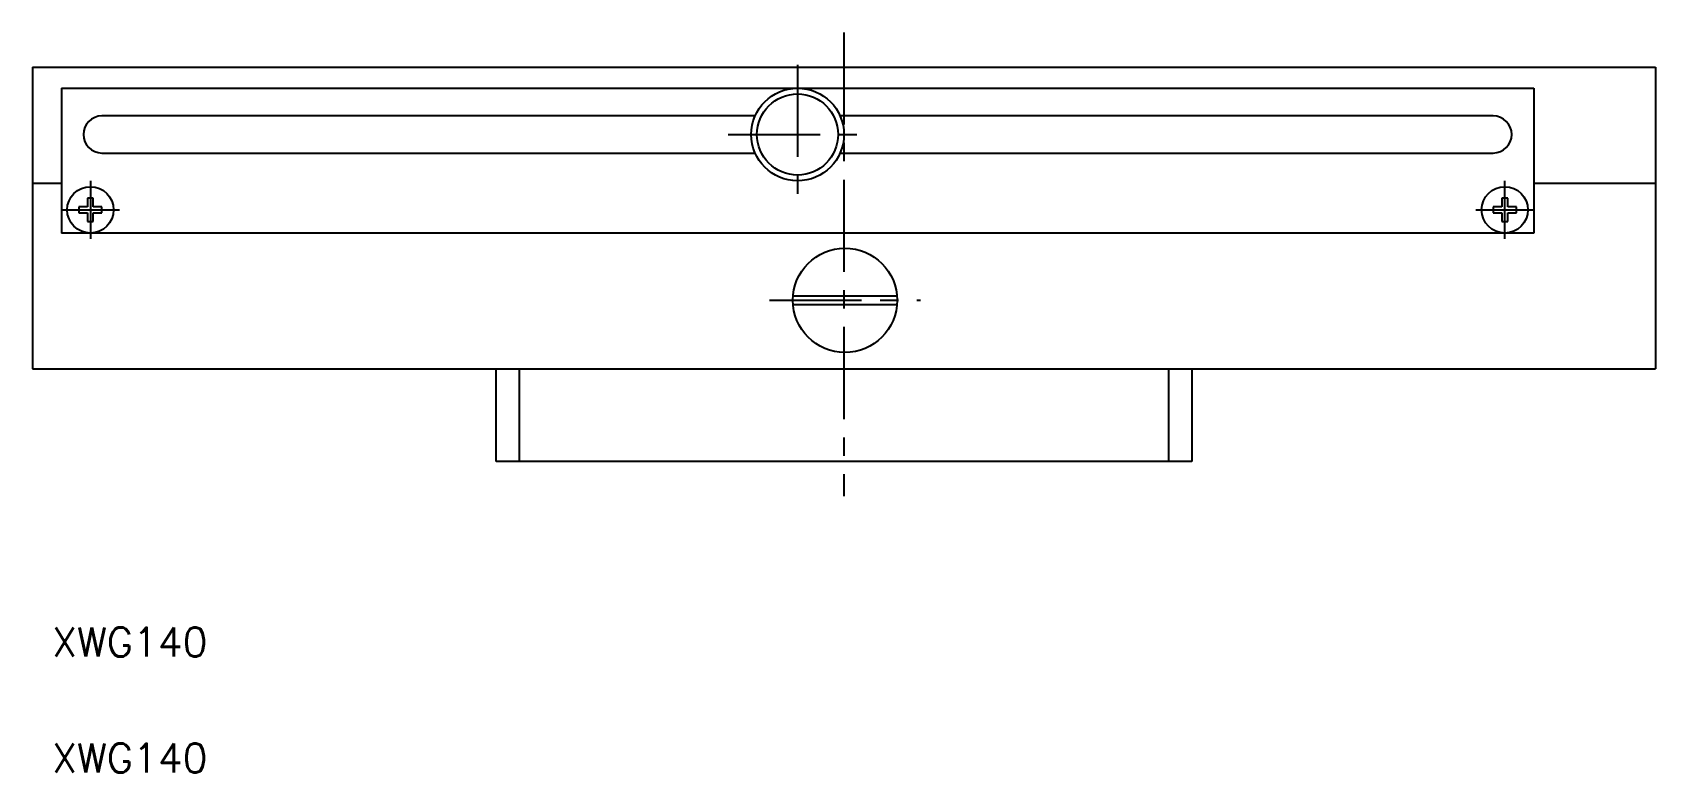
# Model space of a CAD drawing. Extents: x -156 to 272, y -398 to -138.
# Drawn here: x -155.9 to -15.9, y -398.2 to -334.4 of the extents above; entities that cross this region are included whole.
import ezdxf

# ---------------------------------------------------------------- set-up
doc = ezdxf.new("R2010")
doc.units = 0
doc.header["$LTSCALE"] = 0.25
doc.linetypes.add('CENTER', pattern=[50.8, 31.75, -6.35, 6.35, -6.35])
doc.layers.get('0').update_dxf_attribs({"linetype": 'CONTINUOUS'})
doc.layers.add('CENTER', color=1, linetype='CENTER')
doc.styles.get("Standard").update_dxf_attribs({"font": 'txt.shx'})

msp = doc.modelspace()

# ---------------------------------------------------------------- texts
for p in [(-154.2, -388.21), (-154.2, -398.21)]:
    msp.add_text('XWG140', height=2.5).set_placement(p)

# ---------------------------------------------------------------- linework, layer by layer
at = {"color": 7, "linetype": 'CONTINUOUS'}
for p, q in [((-155.91, -337.39), (-15.91, -337.39)), ((-155.91, -337.39), (-155.91, -363.39)), ((-15.91, -337.39), (-15.91, -363.39)), ((-153.41, -339.19), (-26.41, -339.19)), ((-153.41, -339.19), (-153.41, -351.69)), ((-26.41, -339.19), (-26.41, -350.69)), ((-93.57, -341.59), (-149.91, -341.59)), ((-29.91, -341.59), (-86.24, -341.59)), ((-26.41, -342.19), (-26.41, -351.69)), ((-149.91, -344.79), (-93.57, -344.79)), ((-86.24, -344.79), (-29.91, -344.79)), ((-155.91, -347.39), (-153.41, -347.39)), ((-26.41, -347.39), (-15.91, -347.39)), ((-151.91, -349.44), (-151.91, -349.94)), ((-151.16, -349.44), (-151.91, -349.44)), ((-151.91, -349.94), (-151.16, -349.94)), ((-151.16, -348.69), (-151.16, -349.44)), ((-150.66, -348.69), (-151.16, -348.69)), ((-151.16, -349.94), (-151.16, -350.69)), ((-150.66, -349.44), (-150.66, -348.69)), ((-149.91, -349.44), (-150.66, -349.44)), ((-150.66, -349.94), (-149.91, -349.94)), ((-150.66, -350.69), (-150.66, -349.94)), ((-149.91, -349.94), (-149.91, -349.44)), ((-29.91, -349.44), (-29.91, -349.94)), ((-29.16, -349.44), (-29.91, -349.44)), ((-29.91, -349.94), (-29.16, -349.94)), ((-29.16, -348.69), (-29.16, -349.44)), ((-28.66, -348.69), (-29.16, -348.69)), ((-29.16, -349.94), (-29.16, -350.69)), ((-28.66, -349.44), (-28.66, -348.69)), ((-27.91, -349.44), (-28.66, -349.44)), ((-28.66, -349.94), (-27.91, -349.94)), ((-28.66, -350.69), (-28.66, -349.94)), ((-27.91, -349.94), (-27.91, -349.44)), ((-151.16, -350.69), (-150.66, -350.69)), ((-29.16, -350.69), (-28.66, -350.69)), ((-26.41, -351.69), (-153.41, -351.69)), ((-90.3, -357.09), (-81.34, -357.09)), ((-81.34, -357.89), (-90.3, -357.89)), ((-155.91, -363.39), (-15.91, -363.39)), ((-115.91, -371.39), (-115.91, -363.39)), ((-113.91, -363.39), (-113.91, -371.39)), ((-57.91, -363.39), (-57.91, -371.39)), ((-55.91, -363.39), (-55.91, -371.39)), ((-55.91, -371.39), (-115.91, -371.39))]:
    msp.add_line(p, q, dxfattribs=at)
for centre, radius in [((-89.91, -343.19), 4), ((-89.91, -343.19), 3.5), ((-150.91, -349.69), 2), ((-28.91, -349.69), 2), ((-85.82, -357.49), 4.5)]:
    msp.add_circle(centre, radius, dxfattribs=at)
for centre, start, end in [((-149.91, -343.19), 90, 270), ((-29.91, -343.19), 270, 90)]:
    msp.add_arc(centre, 1.6, start, end, dxfattribs=at)
at = {"layer": 'CENTER', "color": 1, "linetype": 'CENTER'}
for p, q in [((-85.91, -334.39), (-85.91, -374.39)), ((-89.91, -337.19), (-89.91, -349.19)), ((-95.91, -343.19), (-83.91, -343.19)), ((-150.91, -347.19), (-150.91, -352.19)), ((-150.91, -347.19), (-150.91, -352.19)), ((-28.91, -352.19), (-28.91, -347.19)), ((-28.91, -352.19), (-28.91, -347.19)), ((-153.41, -349.69), (-148.41, -349.69)), ((-153.41, -349.69), (-148.41, -349.69)), ((-31.41, -349.69), (-26.41, -349.69)), ((-31.41, -349.69), (-26.41, -349.69)), ((-92.32, -357.49), (-79.32, -357.49))]:
    msp.add_line(p, q, dxfattribs=at)

msp.set_redraw_order([(e.dxf.handle, doc.entitydb.next_handle()) for e in msp.query("TEXT MTEXT ATTDEF DIMENSION ARC_DIMENSION")])  # texts and dimensions are drawn at this point

doc.saveas('drawing.dxf')
